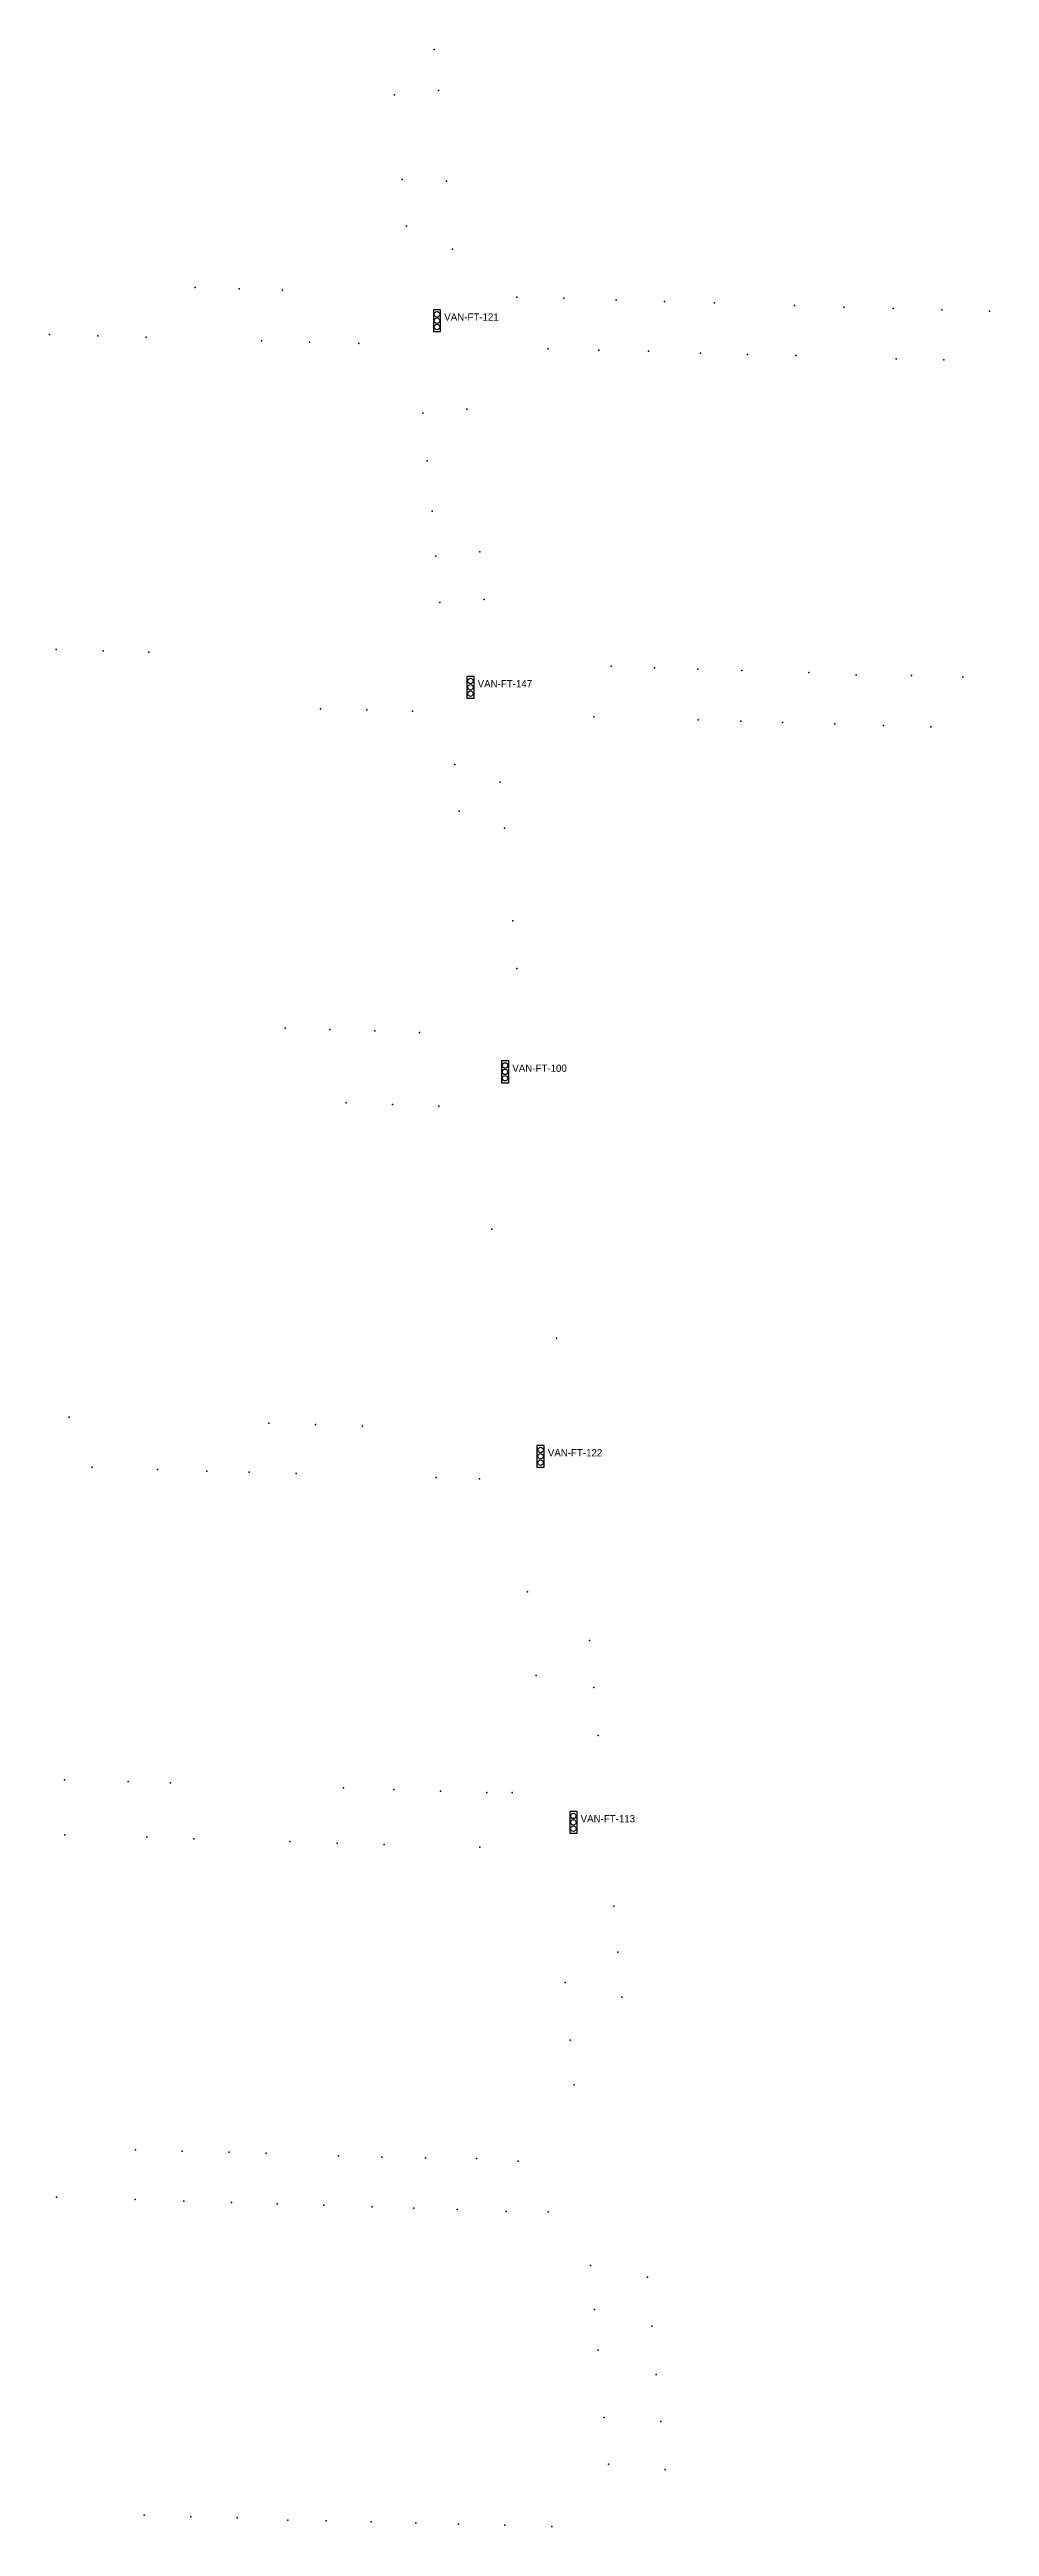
# Model space of a CAD drawing. Header units: inches. Extents: x 486474 to 494239, y 5455982 to 5460069.
# Drawn here: x 492785 to 493044, y 5458331 to 5459013 of the extents above; entities that cross this region are included whole.
import ezdxf

# ---------------------------------------------------------------- set-up
doc = ezdxf.new("R2010")
doc.units = ezdxf.units.IN
doc.header["$MEASUREMENT"] = 0
doc.layers.add('Parking Meters', color=10, linetype='Continuous')
doc.layers.add('Traffic Signals', color=10, linetype='Continuous')

msp = doc.modelspace()

# ---------------------------------------------------------------- texts
at = {"layer": 'Traffic Signals', "color": 1}
for s, p in [('VAN-FT-121', (492894.01, 5458938.27)), ('VAN-FT-147', (492903.21, 5458837.25)), ('VAN-FT-100', (492912.77, 5458731.31)), ('VAN-FT-122', (492922.56, 5458625.37)), ('VAN-FT-113', (492931.6, 5458524.55))]:
    msp.add_text(s, height=2, dxfattribs=at).set_placement(p)

# ---------------------------------------------------------------- linework, layer by layer
at = {"layer": 'Parking Meters', "color": 7}
for p in [(492891.22, 5459012.96), (492880.31, 5459000.48), (492880.31, 5459000.48), (492892.39, 5459001.68), (492892.39, 5459001.68), (492882.45, 5458977.17), (492882.45, 5458977.17), (492894.64, 5458976.68), (492894.64, 5458976.68), (492883.62, 5458964.26), (492883.62, 5458964.26), (492896.3, 5458957.96), (492825.33, 5458947.43), (492825.33, 5458947.43), (492837.45, 5458947.03), (492837.45, 5458947.03), (492849.43, 5458946.7), (492849.43, 5458946.7), (492913.99, 5458944.73), (492913.99, 5458944.73), (492927, 5458944.43), (492927, 5458944.43), (492941.41, 5458944), (492941.41, 5458944), (492954.69, 5458943.54), (492954.69, 5458943.54), (492968.47, 5458943.18), (492968.47, 5458943.18), (492990.57, 5458942.47), (493004.18, 5458942), (493004.18, 5458942), (493017.77, 5458941.66), (493017.77, 5458941.66), (493031.14, 5458941.26), (493031.14, 5458941.26), (493044.29, 5458940.86), (493044.29, 5458940.86), (492785.2, 5458934.47), (492785.2, 5458934.47), (492798.54, 5458934.08), (492798.54, 5458934.08), (492811.83, 5458933.68), (492811.83, 5458933.68), (492843.64, 5458932.72), (492843.64, 5458932.72), (492856.89, 5458932.35), (492856.89, 5458932.35), (492870.42, 5458931.96), (492870.42, 5458931.96), (492922.65, 5458930.51), (492936.59, 5458930.15), (492936.59, 5458930.15), (492950.34, 5458929.83), (492950.34, 5458929.83), (492964.66, 5458929.33), (492964.66, 5458929.33), (492977.61, 5458928.93), (492977.61, 5458928.93), (492990.92, 5458928.63), (492990.92, 5458928.63), (493018.58, 5458927.78), (493018.58, 5458927.78), (493031.7, 5458927.44), (493031.7, 5458927.44), (492888.12, 5458912.8), (492888.12, 5458912.8), (492900.21, 5458913.86), (492900.21, 5458913.86), (492889.32, 5458899.67), (492889.32, 5458899.67), (492890.65, 5458885.82), (492890.65, 5458885.82), (492891.65, 5458873.34), (492891.65, 5458873.34), (492903.82, 5458874.6), (492903.82, 5458874.6), (492892.82, 5458860.6), (492892.82, 5458860.6), (492904.99, 5458861.47), (492904.99, 5458861.47), (492787.06, 5458847.67), (492787.06, 5458847.67), (492799.96, 5458847.28), (492799.96, 5458847.28), (492812.54, 5458846.92), (492939.99, 5458843.05), (492939.99, 5458843.05), (492951.92, 5458842.64), (492951.92, 5458842.64), (492963.94, 5458842.29), (492963.94, 5458842.29), (492976.02, 5458841.92), (492976.02, 5458841.92), (492994.53, 5458841.3), (492994.53, 5458841.3), (493007.54, 5458840.71), (493007.54, 5458840.71), (493022.78, 5458840.5), (493022.78, 5458840.5), (493036.91, 5458840.06), (493036.91, 5458840.06), (492859.86, 5458831.36), (492859.86, 5458831.36), (492872.62, 5458831), (492872.62, 5458831), (492885.25, 5458830.7), (492935.22, 5458829.16), (492935.22, 5458829.16), (492963.98, 5458828.29), (492963.98, 5458828.29), (492975.73, 5458827.96), (492975.73, 5458827.96), (492987.26, 5458827.55), (492987.26, 5458827.55), (493001.67, 5458827.21), (493001.67, 5458827.21), (493015.08, 5458826.75), (493015.08, 5458826.75), (493028.17, 5458826.34), (493028.17, 5458826.34), (492896.91, 5458816.02), (492896.91, 5458816.02), (492909.45, 5458811.14), (492898.11, 5458803.1), (492910.62, 5458798.47), (492910.62, 5458798.47), (492912.89, 5458772.93), (492912.89, 5458772.93), (492914.04, 5458759.78), (492914.04, 5458759.78), (492850.12, 5458743.36), (492862.47, 5458742.95), (492862.47, 5458742.95), (492874.83, 5458742.59), (492874.83, 5458742.59), (492887.16, 5458742.15), (492887.16, 5458742.15), (492866.93, 5458722.73), (492866.93, 5458722.73), (492879.7, 5458722.31), (492879.7, 5458722.31), (492892.54, 5458721.88), (492907.1, 5458687.98), (492907.1, 5458687.98), (492924.97, 5458657.97), (492790.66, 5458636.13), (492790.66, 5458636.13), (492845.61, 5458634.5), (492845.61, 5458634.5), (492858.52, 5458634.11), (492858.52, 5458634.11), (492871.49, 5458633.69), (492871.49, 5458633.69), (492796.98, 5458622.37), (492814.98, 5458621.75), (492814.98, 5458621.75), (492828.56, 5458621.29), (492828.56, 5458621.29), (492840.26, 5458621.01), (492840.26, 5458621.01), (492853.18, 5458620.6), (492853.18, 5458620.6), (492891.74, 5458619.5), (492891.74, 5458619.5), (492903.75, 5458619.18), (492916.96, 5458588.01), (492916.96, 5458588.01), (492934.01, 5458574.66), (492919.33, 5458564.96), (492919.33, 5458564.96), (492935.19, 5458561.73), (492935.19, 5458561.73), (492936.4, 5458548.43), (492936.4, 5458548.43), (492789.31, 5458536.24), (492789.31, 5458536.24), (492806.84, 5458535.79), (492818.55, 5458535.45), (492818.55, 5458535.45), (492866.25, 5458534.07), (492880.07, 5458533.56), (492880.07, 5458533.56), (492893.01, 5458533.17), (492893.01, 5458533.17), (492905.75, 5458532.75), (492905.75, 5458532.75), (492912.73, 5458532.73), (492789.39, 5458521.1), (492789.39, 5458521.1), (492812.07, 5458520.44), (492812.07, 5458520.44), (492824.99, 5458520.02), (492824.99, 5458520.02), (492851.43, 5458519.25), (492851.43, 5458519.25), (492864.49, 5458518.78), (492864.49, 5458518.78), (492877.48, 5458518.44), (492877.48, 5458518.44), (492903.77, 5458517.71), (492903.77, 5458517.71), (492940.77, 5458501.48), (492940.77, 5458501.48), (492941.89, 5458488.78), (492941.89, 5458488.78), (492927.32, 5458480.4), (492942.97, 5458476.4), (492942.97, 5458476.4), (492928.74, 5458464.55), (492928.74, 5458464.55), (492929.86, 5458452.2), (492929.86, 5458452.2), (492808.89, 5458434.35), (492808.89, 5458434.35), (492821.75, 5458433.97), (492821.75, 5458433.97), (492834.72, 5458433.68), (492834.72, 5458433.68), (492844.96, 5458433.37), (492844.96, 5458433.37), (492864.89, 5458432.68), (492864.89, 5458432.68), (492876.81, 5458432.31), (492876.81, 5458432.31), (492888.87, 5458432.13), (492902.92, 5458431.88), (492914.42, 5458431.2), (492914.42, 5458431.2), (492787.1, 5458421.28), (492787.1, 5458421.28), (492808.79, 5458420.58), (492808.79, 5458420.58), (492822.24, 5458420.12), (492822.24, 5458420.12), (492835.33, 5458419.76), (492835.33, 5458419.76), (492847.99, 5458419.45), (492847.99, 5458419.45), (492860.8, 5458419.02), (492860.8, 5458419.02), (492874.15, 5458418.64), (492874.15, 5458418.64), (492885.61, 5458418.22), (492885.61, 5458418.22), (492897.61, 5458417.85), (492897.61, 5458417.85), (492911.07, 5458417.36), (492911.07, 5458417.36), (492922.62, 5458417.23), (492934.36, 5458402.42), (492934.36, 5458402.42), (492949.99, 5458399.21), (492949.99, 5458399.21), (492935.45, 5458390.36), (492935.45, 5458390.36), (492951.18, 5458385.75), (492951.18, 5458385.75), (492936.39, 5458379.14), (492952.41, 5458372.44), (492952.41, 5458372.44), (492938.1, 5458360.59), (492938.1, 5458360.59), (492953.7, 5458359.43), (492953.7, 5458359.43), (492939.26, 5458347.69), (492939.26, 5458347.69), (492954.87, 5458346.25), (492954.87, 5458346.25), (492811.26, 5458333.64), (492811.26, 5458333.64), (492824.15, 5458333.24), (492824.15, 5458333.24), (492836.89, 5458332.91), (492836.89, 5458332.91), (492850.86, 5458332.31), (492850.86, 5458332.31), (492861.45, 5458332.13), (492861.45, 5458332.13), (492873.85, 5458331.83), (492873.85, 5458331.83), (492886.16, 5458331.58), (492886.16, 5458331.58), (492897.93, 5458331.19), (492897.93, 5458331.19), (492910.72, 5458330.86), (492910.72, 5458330.86), (492923.66, 5458330.54)]:
    msp.add_point(p, dxfattribs=at)
at = {"layer": 'Traffic Signals', "color": 1}
for points in [[(492891.01, 5458935.27), (492893.01, 5458935.27), (492893.01, 5458941.27), (492891.01, 5458941.27)], [(492900.21, 5458834.25), (492902.21, 5458834.25), (492902.21, 5458840.25), (492900.21, 5458840.25)], [(492909.77, 5458728.31), (492911.77, 5458728.31), (492911.77, 5458734.31), (492909.77, 5458734.31)], [(492919.56, 5458622.37), (492921.56, 5458622.37), (492921.56, 5458628.37), (492919.56, 5458628.37)], [(492928.6, 5458521.55), (492930.6, 5458521.55), (492930.6, 5458527.55), (492928.6, 5458527.55)]]:
    msp.add_lwpolyline(points, close=True, dxfattribs=at)
for centre in [(492892.01, 5458940.02), (492892.01, 5458938.27), (492892.01, 5458936.52), (492901.21, 5458839), (492901.21, 5458837.25), (492901.21, 5458835.5), (492910.77, 5458733.06), (492910.77, 5458731.31), (492910.77, 5458729.56), (492920.56, 5458627.12), (492920.56, 5458625.37), (492920.56, 5458623.62), (492929.6, 5458526.3), (492929.6, 5458524.55), (492929.6, 5458522.8)]:
    msp.add_circle(centre, 0.75, dxfattribs=at)

msp.set_redraw_order([(e.dxf.handle, doc.entitydb.next_handle()) for e in msp.query("TEXT MTEXT ATTDEF DIMENSION ARC_DIMENSION")])  # texts and dimensions are drawn at this point

doc.saveas('drawing.dxf')
